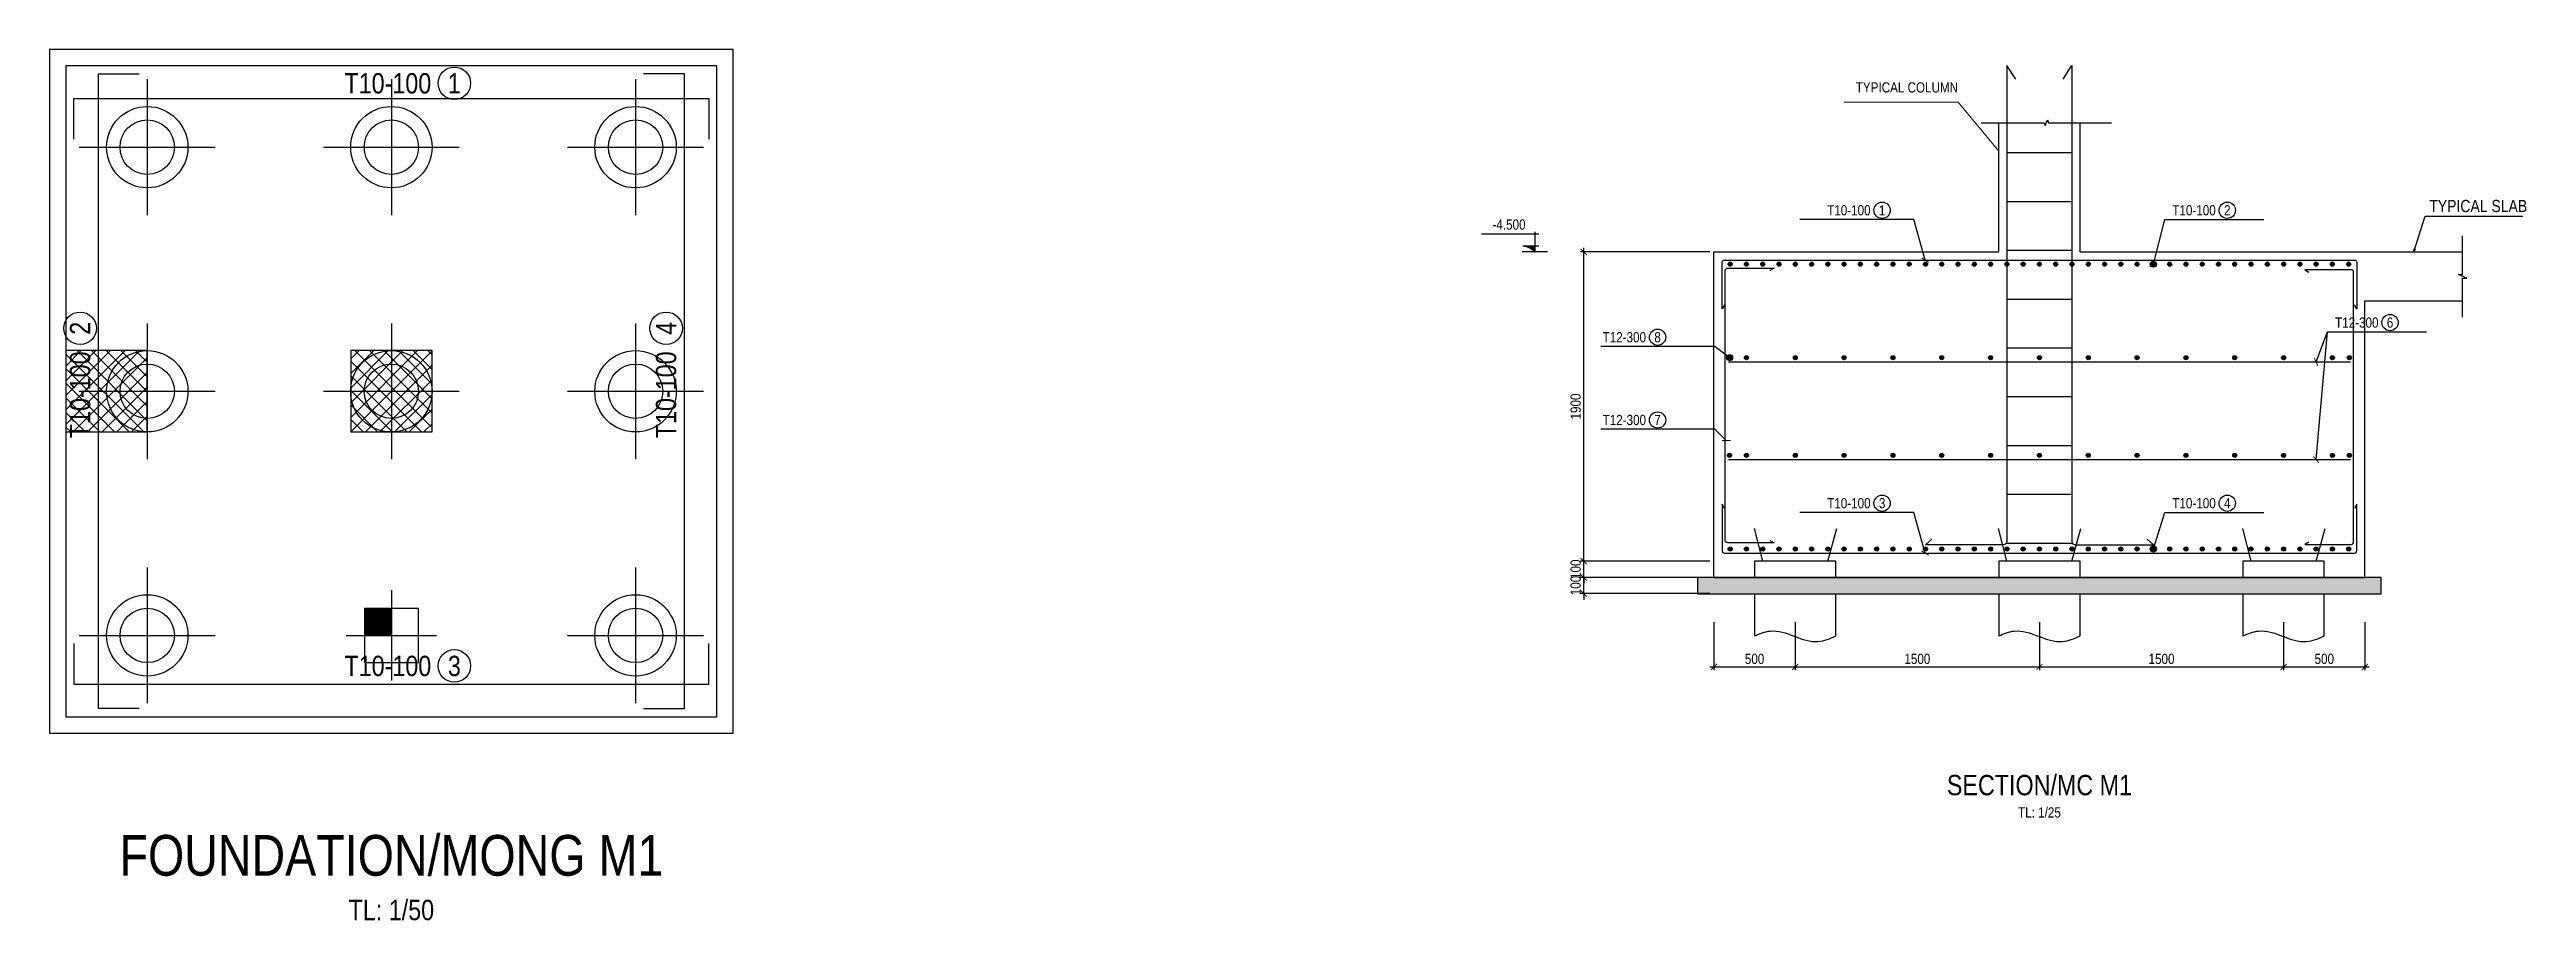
# Model space of a CAD drawing. Header units: millimetres. Extents: x -360107 to 123116000, y -52137 to 86044500.
# Drawn here: x 53889 to 69106, y 121906 to 127258 of the extents above; entities that cross this region are included whole.
import ezdxf
from ezdxf.enums import TextEntityAlignment as Align

# ---------------------------------------------------------------- set-up
doc = ezdxf.new("R2010")
doc.units = ezdxf.units.MM
doc.header["$LTSCALE"] = 100
doc.header["$MEASUREMENT"] = 0
doc.linetypes.add('ACAD_ISO02W100', pattern=[15, 12, -3])
doc.layers.get('Defpoints').update_dxf_attribs({"color": 250})
for name, color, linetype in [('02-GB-Col', 2, 'Continuous'), ('04-GB-Dim', 146, 'Continuous'), ('05-GB-Hatch', 8, 'Continuous'), ('09-GB-Beam', 70, 'ACAD_ISO02W100'), ('10-GB-Text', 4, 'Continuous'), ('11-GB-Cao Do', 7, 'Continuous'), ('19-GB-Tie', 210, 'Continuous')]:
    doc.layers.add(name, color=color, linetype=linetype)
for name, color, linetype, lineweight in [('12-GB-Ky Hieu', 232, 'Continuous', 13), ('18-GB-Reinf', 10, 'Continuous', 25), ('20-GB-GC', 145, 'Continuous', 25), ('21-GB-BD', 90, 'Continuous', 25)]:
    doc.layers.add(name, color=color, linetype=linetype, lineweight=lineweight)
doc.styles.add('02-GB-VNI-Helve', font='VNI-Helve-Condense.TTF')
doc.styles.add('kata_text', font='VNI-Helve-Condense.TTF')
doc.styles.add('VNI-Helve', font='VNI-Helve-Condense.TTF')
doc.dimstyles.new('GB 25', dxfattribs={"dimscale": 0.25, "dimtxt": 250, "dimasz": 150, "dimexe": 100, "dimexo": 100, "dimgap": 100, "dimtad": 1, "dimdec": 0, "dimzin": 0, "dimdsep": 46, "dimtxsty": 'VNI-Helve', "dimblk": 'ARCHTICK', "dimcen": 100, "dimdle": 100, "dimclrd": 256, "dimclre": 256, "dimclrt": 71, "dimadec": 0, "dimazin": 0, "dimtfac": 1, "dimtdec": 0, "dimtix": 1, "dimtmove": 0, "dimatfit": 3, "dimfxl": 3.75, "dimtolj": 1, "dimtzin": 0, "dimarcsym": 0})

msp = doc.modelspace()

# ---------------------------------------------------------------- texts
at = {"layer": '10-GB-Text', "color": 2, "style": 'VNI-Helve'}
msp.add_text('TYPICAL COLUMN', height=62.5, dxfattribs=at).set_placement((65614, 126993.5), align=Align.RIGHT)
msp.add_text('TYPICAL SLAB', height=75, dxfattribs=at).set_placement((68509, 126258.5))

# ---------------------------------------------------------------- blocks, each defined once
blk = doc.blocks.new('*U776')
for p, q in [((0, 417), (0, -417)), ((-417, 0), (417, 0))]:
    blk.add_line(p, q)
for radius in [250, 167]:
    blk.add_circle((0, 0), radius)
blk = doc.blocks.new('*U778')
at = {"layer": '09-GB-Beam'}
h = blk.add_hatch(color=2, dxfattribs=at)
h.dxf.hatch_style = 1
h.paths.add_polyline_path([(0, 166), (-166, 166), (-166, 0), (0, 0)])
for p, q in [((0, 277), (0, -277)), ((-277, 0), (277, 0))]:
    blk.add_line(p, q)
blk.add_lwpolyline([(-166, -166), (166, -166), (166, 166), (-166, 166)], close=True)
blk = doc.blocks.new('*U675')
at = {"layer": '20-GB-GC', "color": 145}
blk.add_circle((193.5, 31.2), 50, dxfattribs=at)
at = {"layer": '10-GB-Text', "style": '02-GB-VNI-Helve'}
blk.add_attdef('DAIC', text='', height=25, dxfattribs=at).set_placement((297.2, 123.6), align=Align.MIDDLE_LEFT)
blk.add_attdef('DAIO', (297.9, 65.8), '', height=25, dxfattribs=at)
blk.add_attdef('DAI', text='', height=62.5, dxfattribs=at).set_placement((122.5, 31.2), align=Align.MIDDLE_RIGHT)
at = {"layer": '10-GB-Text', "color": 141, "style": '02-GB-VNI-Helve'}
blk.add_attdef('A', text='', height=62.5, rotation=360, dxfattribs=at).set_placement((193.5, 31.2), align=Align.MIDDLE_CENTER)
blk = doc.blocks.new('kata_block_TD')
at = {"color": 3, "lineweight": 25, "style": 'kata_text'}
blk.add_attdef('SSCALE', text='', height=2.5, dxfattribs=at).set_placement((0, -5), align=Align.CENTER)
at = {"layer": '10-GB-Text', "color": 4, "linetype": 'ByBlock', "lineweight": -2, "style": 'kata_text'}
for tag, p in [('SECTDET2', (0, 8.97)), ('SECTDET1', (0, 0.47))]:
    blk.add_attdef(tag, text='', height=5, dxfattribs=at).set_placement(p, align=Align.CENTER)
blk = doc.blocks.new('*U390')
at = {"layer": '05-GB-Hatch'}
h = blk.add_hatch(dxfattribs=at)
h.set_pattern_fill('ANSI37', color=256, scale=20)
h.set_pattern_definition([(45, (100, 300), (-44.901, 44.901), []), (135, (100, 300), (-44.901, -44.901), [])])
h.paths.add_polyline_path([(500, 500), (0, 500), (0, 0), (500, 0)])
at = {"layer": '02-GB-Col', "ltscale": 0.5}
blk.add_lwpolyline([(500, 500), (0, 500), (0, 0), (500, 0)], close=True, dxfattribs=at)
blk = doc.blocks.new('_ArchTick')
at = {"color": 0, "linetype": 'ByBlock', "const_width": 0.15}
blk.add_lwpolyline([(-0.5, -0.5), (0.5, 0.5)], dxfattribs=at)
blk = doc.blocks.new('*D395')
at = {"layer": '04-GB-Dim', "lineweight": -2, "transparency": 16777216}
for p, q in [((64089, 126014), (63294, 126014)), ((63314, 124089), (63314, 126039)), ((64089, 124114), (63294, 124114))]:
    blk.add_line(p, q, dxfattribs=at)
at = {"layer": 'Defpoints', "color": 0, "transparency": 16777216}
for p in [(63314, 126014), (64114, 126014), (64114, 124114)]:
    blk.add_point(p, dxfattribs=at)
at = {"layer": '04-GB-Dim', "lineweight": -2, "transparency": 16777216, "xscale": 37.5, "yscale": 37.5, "zscale": 37.5}
for p, rotation in [((63314, 126014), 90), ((63314, 124114), 270)]:
    blk.add_blockref('_ArchTick', p, dxfattribs=dict(at, rotation=rotation))
at = {"layer": '04-GB-Dim', "color": 71, "transparency": 16777216, "insert": (63265, 125064), "char_height": 62.5, "attachment_point": 5, "rotation": 90, "style": 'VNI-Helve'}
blk.add_mtext('\\A1;1900', dxfattribs=at)
blk = doc.blocks.new('*D396')
at = {"layer": '04-GB-Dim', "lineweight": -2, "transparency": 16777216}
for p, q in [((64089, 124114), (63294, 124114)), ((63314, 124114), (63314, 124151)), ((63314, 124014), (63314, 124114)), ((64089, 124014), (63294, 124014)), ((63314, 124014), (63314, 123976))]:
    blk.add_line(p, q, dxfattribs=at)
at = {"layer": 'Defpoints', "color": 0, "transparency": 16777216}
for p in [(63314, 124114), (64114, 124114), (64114, 124014)]:
    blk.add_point(p, dxfattribs=at)
at = {"layer": '04-GB-Dim', "lineweight": -2, "transparency": 16777216, "xscale": 37.5, "yscale": 37.5, "zscale": 37.5}
for p, rotation in [((63314, 124114), 270), ((63314, 124014), 90)]:
    blk.add_blockref('_ArchTick', p, dxfattribs=dict(at, rotation=rotation))
at = {"layer": '04-GB-Dim', "color": 71, "transparency": 16777216, "insert": (63265, 124064), "char_height": 62.5, "attachment_point": 5, "rotation": 90, "style": 'VNI-Helve'}
blk.add_mtext('\\A1;100', dxfattribs=at)
blk = doc.blocks.new('*D397')
at = {"layer": '04-GB-Dim', "lineweight": -2, "transparency": 16777216}
for p, q in [((63314, 124014), (63314, 124051)), ((64089, 124014), (63294, 124014)), ((64089, 123914), (63294, 123914)), ((63314, 123914), (63314, 124014)), ((63314, 123914), (63314, 123876))]:
    blk.add_line(p, q, dxfattribs=at)
at = {"layer": 'Defpoints', "color": 0, "transparency": 16777216}
for p in [(63314, 124014), (64114, 124014), (64114, 123914)]:
    blk.add_point(p, dxfattribs=at)
at = {"layer": '04-GB-Dim', "lineweight": -2, "transparency": 16777216, "xscale": 37.5, "yscale": 37.5, "zscale": 37.5}
for p, rotation in [((63314, 124014), 270), ((63314, 123914), 90)]:
    blk.add_blockref('_ArchTick', p, dxfattribs=dict(at, rotation=rotation))
at = {"layer": '04-GB-Dim', "color": 71, "transparency": 16777216, "insert": (63265, 123964), "char_height": 62.5, "attachment_point": 5, "rotation": 90, "style": 'VNI-Helve'}
blk.add_mtext('\\A1;100', dxfattribs=at)
blk = doc.blocks.new('*D398')
at = {"layer": '04-GB-Dim', "lineweight": -2, "transparency": 16777216}
for p, q in [((64114, 123738), (64114, 123444)), ((64614, 123738), (64614, 123444)), ((64089, 123464), (64639, 123464))]:
    blk.add_line(p, q, dxfattribs=at)
at = {"layer": 'Defpoints', "color": 0, "transparency": 16777216}
for p in [(64114, 123764), (64614, 123764), (64614, 123464)]:
    blk.add_point(p, dxfattribs=at)
at = {"layer": '04-GB-Dim', "lineweight": -2, "transparency": 16777216, "xscale": 37.5, "yscale": 37.5, "zscale": 37.5, "rotation": 180}
blk.add_blockref('_ArchTick', (64114, 123464), dxfattribs=at)
at = {"layer": '04-GB-Dim', "lineweight": -2, "transparency": 16777216, "xscale": 37.5, "yscale": 37.5, "zscale": 37.5}
blk.add_blockref('_ArchTick', (64614, 123464), dxfattribs=at)
at = {"layer": '04-GB-Dim', "color": 71, "transparency": 16777216, "insert": (64364, 123513), "char_height": 62.5, "attachment_point": 5, "style": 'VNI-Helve'}
blk.add_mtext('\\A1;500', dxfattribs=at)
blk = doc.blocks.new('*D399')
at = {"layer": '04-GB-Dim', "lineweight": -2, "transparency": 16777216}
for p, q in [((64614, 123738), (64614, 123444)), ((66114, 123738), (66114, 123444)), ((64589, 123464), (66139, 123464))]:
    blk.add_line(p, q, dxfattribs=at)
at = {"layer": 'Defpoints', "color": 0, "transparency": 16777216}
for p in [(64614, 123764), (66114, 123764), (66114, 123464)]:
    blk.add_point(p, dxfattribs=at)
at = {"layer": '04-GB-Dim', "lineweight": -2, "transparency": 16777216, "xscale": 37.5, "yscale": 37.5, "zscale": 37.5, "rotation": 180}
blk.add_blockref('_ArchTick', (64614, 123464), dxfattribs=at)
at = {"layer": '04-GB-Dim', "lineweight": -2, "transparency": 16777216, "xscale": 37.5, "yscale": 37.5, "zscale": 37.5}
blk.add_blockref('_ArchTick', (66114, 123464), dxfattribs=at)
at = {"layer": '04-GB-Dim', "color": 71, "transparency": 16777216, "insert": (65364, 123513), "char_height": 62.5, "attachment_point": 5, "style": 'VNI-Helve'}
blk.add_mtext('\\A1;1500', dxfattribs=at)
blk = doc.blocks.new('*D400')
at = {"layer": '04-GB-Dim', "lineweight": -2, "transparency": 16777216}
for p, q in [((66114, 123738), (66114, 123444)), ((67614, 123738), (67614, 123444)), ((66089, 123464), (67639, 123464))]:
    blk.add_line(p, q, dxfattribs=at)
at = {"layer": 'Defpoints', "color": 0, "transparency": 16777216}
for p in [(66114, 123764), (67614, 123764), (67614, 123464)]:
    blk.add_point(p, dxfattribs=at)
at = {"layer": '04-GB-Dim', "lineweight": -2, "transparency": 16777216, "xscale": 37.5, "yscale": 37.5, "zscale": 37.5, "rotation": 180}
blk.add_blockref('_ArchTick', (66114, 123464), dxfattribs=at)
at = {"layer": '04-GB-Dim', "lineweight": -2, "transparency": 16777216, "xscale": 37.5, "yscale": 37.5, "zscale": 37.5}
blk.add_blockref('_ArchTick', (67614, 123464), dxfattribs=at)
at = {"layer": '04-GB-Dim', "color": 71, "transparency": 16777216, "insert": (66864, 123513), "char_height": 62.5, "attachment_point": 5, "style": 'VNI-Helve'}
blk.add_mtext('\\A1;1500', dxfattribs=at)
blk = doc.blocks.new('*D401')
at = {"layer": '04-GB-Dim', "lineweight": -2, "transparency": 16777216}
for p, q in [((67614, 123738), (67614, 123444)), ((68114, 123738), (68114, 123444)), ((67589, 123464), (68139, 123464))]:
    blk.add_line(p, q, dxfattribs=at)
at = {"layer": 'Defpoints', "color": 0, "transparency": 16777216}
for p in [(67614, 123764), (68114, 123764), (68114, 123464)]:
    blk.add_point(p, dxfattribs=at)
at = {"layer": '04-GB-Dim', "lineweight": -2, "transparency": 16777216, "xscale": 37.5, "yscale": 37.5, "zscale": 37.5, "rotation": 180}
blk.add_blockref('_ArchTick', (67614, 123464), dxfattribs=at)
at = {"layer": '04-GB-Dim', "lineweight": -2, "transparency": 16777216, "xscale": 37.5, "yscale": 37.5, "zscale": 37.5}
blk.add_blockref('_ArchTick', (68114, 123464), dxfattribs=at)
at = {"layer": '04-GB-Dim', "color": 71, "transparency": 16777216, "insert": (67864, 123513), "char_height": 62.5, "attachment_point": 5, "style": 'VNI-Helve'}
blk.add_mtext('\\A1;500', dxfattribs=at)
blk = doc.blocks.new('CAODODAM')
at = {"layer": '11-GB-Cao Do'}
h = blk.add_hatch(color=7, dxfattribs=at)
edge = h.paths.add_edge_path()
edge.add_line((-469, 240), (0, 240))
edge.add_line((0, 240), (0, 0))
edge.add_ellipse((-529, -455), major_axis=(0, 698), ratio=1, start_angle=-49.29549, end_angle=-4.9248)
at = {"layer": '11-GB-Cao Do', "color": 7}
for p, q in [((-2091, 720), (160, 720)), ((-469, 240), (160, 240)), ((0, 787), (0, 0)), ((492, 0), (-492, 0))]:
    blk.add_line(p, q, dxfattribs=at)
at = {"layer": '11-GB-Cao Do', "color": 7, "extrusion": (0, 0, -1)}
blk.add_ellipse((-529, -455), major_axis=(0, 698), ratio=1, start_param=0.085793, end_param=0.860207, dxfattribs=at)
at = {"layer": '11-GB-Cao Do', "color": 7, "style": '02-GB-VNI-Helve'}
blk.add_attdef('2', text='', height=400, dxfattribs=at).set_placement((-1016, 1080), align=Align.MIDDLE)
blk = doc.blocks.new('*U393')
at = {"layer": '05-GB-Hatch', "linetype": 'Continuous'}
blk.add_spline([(-250, -459, 0), (-155, -429), (141, -494), (250, -459, 0)], degree=3, dxfattribs=at)
at = {"layer": '18-GB-Reinf'}
for p, q in [((-200, 0), (-251, 200)), ((200, 0), (255, 200))]:
    blk.add_line(p, q, dxfattribs=at)
at = {"layer": '21-GB-BD', "ltscale": 20}
blk.add_lwpolyline([(250, -100), (250, 0), (-250, 0), (-250, -100)], dxfattribs=at)
at = {"layer": '21-GB-BD', "ltscale": 20, "elevation": 0}
for points in [[(-250, -200), (-250, -459)], [(250, -459), (250, -200)]]:
    blk.add_lwpolyline(points, dxfattribs=at)
blk = doc.blocks.new('rebar')
at = {"layer": '18-GB-Reinf', "transparency": 33554503}
h = blk.add_hatch(color=256, dxfattribs=at)
h.dxf.hatch_style = 1
edge = h.paths.add_edge_path()
edge.add_arc((0, 0), 10.8, 0, 360)
at = {"layer": '18-GB-Reinf'}
blk.add_circle((0, 0), 12.5, dxfattribs=at)
blk = doc.blocks.new('*U394')
at = {"layer": '05-GB-Hatch'}
blk.add_lwpolyline([(-108, 794), (280, 794), (286, 777), (299, 812), (305, 794), (693, 794)], dxfattribs=at)
at = {"layer": '18-GB-Reinf', "elevation": 0}
for points in [[(105, 1061), (50, 1146), (50, -1780, -0.414214), (30, -1800), (-451, -1800), (-411, -1764)], [(395, 1061), (450, 1146), (450, -1780, 0.414214), (470, -1800), (951, -1800), (911, -1764)]]:
    blk.add_lwpolyline(points, format="xyb", dxfattribs=at)
at = {"layer": '19-GB-Tie'}
for p, q in [((50, 611, 0), (450, 611, 0)), ((50, 311, 0), (450, 311, 0)), ((50, 11, 0), (450, 11, 0)), ((50, -289, 0), (450, -289, 0)), ((50, -589, 0), (450, -589, 0)), ((50, -889, 0), (450, -889, 0)), ((50, -1189, 0), (450, -1189, 0)), ((50, -1489, 0), (450, -1489, 0)), ((50, -1789, 0), (450, -1789, 0))]:
    blk.add_line(p, q, dxfattribs=at)
at = {"layer": '21-GB-BD'}
for p, q in [((0, 0), (0, 794)), ((500, 0), (500, 794))]:
    blk.add_line(p, q, dxfattribs=at)

# ---------------------------------------------------------------- dimensions: what is measured, and where the dimension line sits
at = {"layer": '04-GB-Dim'}
for p1, p2, distance, picture, middle in [((64114, 124113.5), (64114, 126013.5), 800, '*D395', (63264.6, 125063.5)), ((64114, 124013.5), (64114, 124113.5), 800, '*D396', (63264.6, 124063.5)), ((64114, 123913.5), (64114, 124013.5), 800, '*D397', (63264.6, 123963.5)), ((64114, 123763.5), (64614, 123763.5), -300, '*D398', (64364, 123512.9)), ((64614, 123763.5), (66114, 123763.5), -300, '*D399', (65364, 123512.9)), ((66114, 123763.5), (67614, 123763.5), -300, '*D400', (66864, 123512.9)), ((67614, 123763.5), (68114, 123763.5), -300, '*D401', (67864, 123512.9))]:
    dim = msp.add_aligned_dim(p1=p1, p2=p2, distance=distance, dimstyle='GB 25', override={"dimexe": 80, "dimexo": 100, "dimgap": 70}, dxfattribs=at)
    dim.commit()
    dim.dimension.update_dxf_attribs({"geometry": picture, "text_midpoint": middle})

# ---------------------------------------------------------------- hatches: boundary and pattern name
at = {"layer": '05-GB-Hatch'}
h = msp.add_hatch(dxfattribs=at)
h.set_pattern_fill('AR-CONC', color=256, scale=10, style=0)
h.set_pattern_definition([(50, (119604.5, 16801), (71.726018, -6.275213), [7.5, -82.5]), (355, (119604.5, 16801), (-13.875133, 75.219213), [6, -66]), (100.451444, (119610.48, 16800.48), (57.850885, 68.944), [6.37402, -70.11421]), (46.1842, (119604.5, 16821), (106.72413, -16.55193), [11.25, -123.75]), (96.63564, (119613.39, 16819.62), (93.466195, 97.41186), [9.56103, -105.17138]), (351.18416, (119604.5, 16821), (93.46619, 97.41186), [9, -99]), (21, (119614.5, 16816), (59.690705, -40.26189), [7.5, -82.5]), (326, (119614.5, 16816), (24.331533, 72.515005), [6, -66]), (71.451445, (119619.474, 16812.645), (84.022238, 32.253115), [6.37402, -70.11421]), (37.5, (119604.5, 16801), (1.2159855, 33.2893854), [0, -65.2, 0, -67, 0, -66.25]), (7.5, (119604.5, 16801), (26.306954, 39.441171), [0, -38.2, 0, -63.7, 0, -25.25]), (327.5, (119582.2, 16801), (53.3822436, -2.255487), [0, -25, 0, -78, 0, -103.5]), (317.5, (119572.2, 16801), (58.318617, 10.010498), [0, -32.5, 0, -51.8, 0, -73.5])])
h.paths.add_polyline_path([(64014, 123913.5), (68214, 123913.5), (68214, 124013.5), (64014, 124013.5)])

# ---------------------------------------------------------------- linework, layer by layer
msp.add_lwpolyline([(68714, 125613.5), (68714, 125852.5), (68739, 125852.5), (68689, 125874.5), (68714, 125874.5), (68714, 126113.5)], dxfattribs=at)
msp.add_lwpolyline([(64014, 123913.5), (68214, 123913.5), (68214, 124013.5), (64014, 124013.5), (64014, 123913.5)], close=True, dxfattribs=at)
at = {"layer": '12-GB-Ky Hieu'}
for p, q in [((64914, 126933.5), (65614, 126933.5)), ((65614, 126933.5), (65864, 126633.5))]:
    msp.add_line(p, q, dxfattribs=at)
at = {"layer": '18-GB-Reinf'}
for p, q in [((64204, 125337.5), (68024, 125337.5)), ((64204, 124737.5), (68024, 124737.5))]:
    msp.add_line(p, q, dxfattribs=at)
for points in [[(54439, 123207.5), (54189, 123207.5), (54189, 127107.5), (54439, 127107.5)], [(57539, 123207.5), (57789, 123207.5), (57789, 127107.5), (57539, 127107.5)], [(54039, 126707.5), (54039, 126957.5), (57939, 126957.5), (57939, 126707.5)], [(54039, 123607.5), (54039, 123357.5), (57939, 123357.5), (57939, 123607.5)]]:
    msp.add_lwpolyline(points, dxfattribs=at)
for points in [[(64179, 125689.5), (64164, 125663.5), (64164, 125948.5, -0.4142136), (64179, 125963.5), (68049, 125963.5, -0.4142136), (68064, 125948.5), (68064, 125663.5), (68049, 125689.5)], [(64458, 124241.5), (64484, 124226.5), (64199, 124226.5, -0.4142136), (64184, 124241.5), (64184, 125900, -0.4142136), (64199, 125915), (64484, 125915), (64458, 125900)], [(67770, 124231), (67744, 124216), (68029, 124216, 0.4142136), (68044, 124231), (68044, 125889.5, 0.4142136), (68029, 125904.5), (67744, 125904.5), (67770, 125889.5)], [(64179, 124437.5), (64164, 124463.5), (64164, 124178.5, 0.4142136), (64179, 124163.5), (68049, 124163.5, 0.4142136), (68064, 124178.5), (68064, 124463.5), (68049, 124437.5)]]:
    msp.add_lwpolyline(points, format="xyb", dxfattribs=at)
at = {"layer": '21-GB-BD'}
for p, q in [((64114, 126013.5), (65864, 126013.5)), ((64114, 124013.5), (64114, 126013.5)), ((66364, 126013.5), (68114, 126013.5)), ((68114, 126013.5), (68714, 126013.5)), ((68114, 124013.5), (68114, 125713.5)), ((68114, 125713.5), (68714, 125713.5)), ((64114, 124013.5), (68114, 124013.5))]:
    msp.add_line(p, q, dxfattribs=at)
msp.add_lwpolyline([(53889, 123057.5), (58089, 123057.5), (58089, 127257.5), (53889, 127257.5)], close=True, dxfattribs=at)
msp.add_lwpolyline([(53989, 123157.5), (57989, 123157.5), (57989, 127157.5), (53989, 127157.5), (53989, 123157.5)], dxfattribs=at)

# ---------------------------------------------------------------- block references
for name, p in [('*U776', (54489, 126657.5)), ('*U776', (55989, 126657.5)), ('*U776', (57489, 126657.5)), ('*U776', (54489, 125157.5)), ('*U776', (55989, 125157.5)), ('*U776', (57489, 125157.5)), ('*U390', (53989, 124907.5)), ('*U390', (55739, 124907.5)), ('*U776', (54489, 123657.5)), ('*U776', (57489, 123657.5)), ('*U778', (55989, 123657.5))]:
    msp.add_blockref(name, p)
ref = msp.add_blockref('kata_block_TD', (66114, 122663.5), dxfattribs=dict(xscale=25, yscale=25, zscale=25))
ref.add_attrib('SECTDET1', 'SECTION/MC M1', dxfattribs={"layer": '10-GB-Text', "color": 4, "linetype": 'ByBlock', "lineweight": -2, "height": 125, "style": 'kata_text'}).set_placement((66114, 122675.3), align=Align.CENTER)
ref.add_attrib('SSCALE', 'TL: 1/25', dxfattribs={"color": 3, "lineweight": 25, "height": 62.5, "style": 'kata_text'}).set_placement((66114, 122538.5), align=Align.CENTER)
ref = msp.add_blockref('kata_block_TD', (55989, 122157.5), dxfattribs=dict(xscale=50, yscale=50, zscale=50))
ref.add_attrib('SECTDET1', 'FOUNDATION/MONG M1', dxfattribs={"layer": '10-GB-Text', "color": 4, "linetype": 'ByBlock', "lineweight": -2, "height": 250, "style": 'kata_text'}).set_placement((55989, 122181), align=Align.CENTER)
ref.add_attrib('SSCALE', 'TL: 1/50', dxfattribs={"color": 3, "lineweight": 25, "height": 125, "style": 'kata_text'}).set_placement((55989, 121907.6), align=Align.CENTER)
at = {"layer": '04-GB-Dim', "xscale": 2, "yscale": 2, "zscale": 2}
for p, values in [((55989, 126987.5), {'A': '1', 'DAI': 'T10-100'}), ((55989, 123407.5), {'A': '3', 'DAI': 'T10-100'})]:
    msp.add_blockref('*U675', p, dxfattribs=at).add_auto_attribs(values)
at = {"layer": '04-GB-Dim'}
for p, values in [((64954, 126238.5), {'A': '1', 'DAI': 'T10-100'}), ((67074.5, 126238.5), {'A': '2', 'DAI': 'T10-100'}), ((68074.5, 125548.5), {'A': '6', 'DAI': 'T12-300'}), ((63574.5, 125458.5), {'A': '8', 'DAI': 'T12-300'}), ((63574.5, 124950), {'A': '7', 'DAI': 'T12-300'}), ((64954, 124438.5), {'A': '3', 'DAI': 'T10-100'}), ((67074.5, 124438.5), {'A': '4', 'DAI': 'T10-100'})]:
    msp.add_blockref('*U675', p, dxfattribs=at).add_auto_attribs(values)
at = {"layer": '04-GB-Dim', "xscale": 2, "yscale": 2, "zscale": 2, "rotation": 89.99999999999991}
for p, values in [((54139, 125157.5), {'A': '2', 'DAI': 'T10-100'}), ((57739, 125157.5), {'A': '4', 'DAI': 'T10-100'})]:
    msp.add_blockref('*U675', p, dxfattribs=at).add_auto_attribs(values)
at = {"layer": '11-GB-Cao Do', "xscale": 0.15625, "yscale": 0.15625, "zscale": 0.15625}
msp.add_blockref('CAODODAM', (63014, 126013.5), dxfattribs=at).add_auto_attribs({'2': '-4.500'})
at = {"layer": '18-GB-Reinf'}
for name, p in [('*U394', (65864, 126013.5)), ('rebar', (64214, 125938.5)), ('rebar', (64314, 125938.5)), ('rebar', (64414, 125938.5)), ('rebar', (64514, 125938.5)), ('rebar', (64614, 125938.5)), ('rebar', (64714, 125938.5)), ('rebar', (64814, 125938.5)), ('rebar', (64914, 125938.5)), ('rebar', (65014, 125938.5)), ('rebar', (65114, 125938.5)), ('rebar', (65214, 125938.5)), ('rebar', (65314, 125938.5)), ('rebar', (65414, 125938.5)), ('rebar', (65514, 125938.5)), ('rebar', (65614, 125938.5)), ('rebar', (65714, 125938.5)), ('rebar', (65814, 125938.5)), ('rebar', (65914, 125938.5)), ('rebar', (66014, 125938.5)), ('rebar', (66114, 125938.5)), ('rebar', (66214, 125938.5)), ('rebar', (66314, 125938.5)), ('rebar', (66414, 125938.5)), ('rebar', (66514, 125938.5)), ('rebar', (66614, 125938.5)), ('rebar', (66714, 125938.5)), ('rebar', (66814, 125938.5)), ('rebar', (66914, 125938.5)), ('rebar', (67014, 125938.5)), ('rebar', (67114, 125938.5)), ('rebar', (67214, 125938.5)), ('rebar', (67314, 125938.5)), ('rebar', (67414, 125938.5)), ('rebar', (67514, 125938.5)), ('rebar', (67614, 125938.5)), ('rebar', (67714, 125938.5)), ('rebar', (67814, 125938.5)), ('rebar', (67914, 125938.5)), ('rebar', (68014, 125938.5)), ('rebar', (64210, 125363.5)), ('rebar', (64314, 125363.5)), ('rebar', (64614, 125363.5)), ('rebar', (64914, 125363.5)), ('rebar', (65214, 125363.5)), ('rebar', (65514, 125363.5)), ('rebar', (65814, 125363.5)), ('rebar', (66114, 125363.5)), ('rebar', (66414, 125363.5)), ('rebar', (66714, 125363.5)), ('rebar', (67014, 125363.5)), ('rebar', (67314, 125363.5)), ('rebar', (67614, 125363.5)), ('rebar', (67914, 125363.5)), ('rebar', (68018, 125363.5)), ('rebar', (64210, 124763.5)), ('rebar', (64314, 124763.5)), ('rebar', (64614, 124763.5)), ('rebar', (64914, 124763.5)), ('rebar', (65214, 124763.5)), ('rebar', (65514, 124763.5)), ('rebar', (65814, 124763.5)), ('rebar', (66114, 124763.5)), ('rebar', (66414, 124763.5)), ('rebar', (66714, 124763.5)), ('rebar', (67014, 124763.5)), ('rebar', (67314, 124763.5)), ('rebar', (67614, 124763.5)), ('rebar', (67914, 124763.5)), ('rebar', (68018, 124763.5)), ('rebar', (64214, 124188.5)), ('rebar', (64314, 124188.5)), ('rebar', (64414, 124188.5)), ('rebar', (64514, 124188.5)), ('rebar', (64614, 124188.5)), ('rebar', (64714, 124188.5)), ('rebar', (64814, 124188.5)), ('rebar', (64914, 124188.5)), ('rebar', (65014, 124188.5)), ('rebar', (65114, 124188.5)), ('rebar', (65214, 124188.5)), ('rebar', (65314, 124188.5)), ('rebar', (65414, 124188.5)), ('rebar', (65514, 124188.5)), ('rebar', (65614, 124188.5)), ('rebar', (65714, 124188.5)), ('rebar', (65814, 124188.5)), ('rebar', (65914, 124188.5)), ('rebar', (66014, 124188.5)), ('rebar', (66114, 124188.5)), ('rebar', (66214, 124188.5)), ('rebar', (66314, 124188.5)), ('rebar', (66414, 124188.5)), ('rebar', (66514, 124188.5)), ('rebar', (66614, 124188.5)), ('rebar', (66714, 124188.5)), ('rebar', (66814, 124188.5)), ('rebar', (66914, 124188.5)), ('rebar', (67014, 124188.5)), ('rebar', (67114, 124188.5)), ('rebar', (67214, 124188.5)), ('rebar', (67314, 124188.5)), ('rebar', (67414, 124188.5)), ('rebar', (67514, 124188.5)), ('rebar', (67614, 124188.5)), ('rebar', (67714, 124188.5)), ('rebar', (67814, 124188.5)), ('rebar', (67914, 124188.5)), ('rebar', (68014, 124188.5))]:
    msp.add_blockref(name, p, dxfattribs=at)
at = {"layer": '21-GB-BD'}
for p in [(64614, 124113.5), (66114, 124113.5), (67614, 124113.5)]:
    msp.add_blockref('*U393', p, dxfattribs=at)

msp.set_redraw_order([(e.dxf.handle, doc.entitydb.next_handle()) for e in msp.query("TEXT MTEXT ATTDEF DIMENSION ARC_DIMENSION")])  # texts and dimensions are drawn at this point

# ---------------------------------------------------------------- leaders
at = {"layer": '04-GB-Dim'}
for points, override in [([(65412, 125963.5), (65342, 126213.5), (64642, 126213.5)], {"dimasz": 150, "dimldrblk": 'ArchTick'}), ([(66814, 125938.5), (66884, 126213.5), (67492, 126213.5)], {"dimasz": 150, "dimldrblk": 'DotBlank'}), ([(68414, 126013.5), (68484, 126233.5), (69084, 126233.5)], {"dimasz": 75, "dimldrblk": 'Closed'}), ([(64210, 125363.5), (64120, 125433.5), (63420, 125433.5)], {"dimasz": 150, "dimldrblk": 'DotBlank'}), ([(67814, 124737.5), (67884, 125523.5), (68492, 125523.5)], {"dimasz": 150, "dimldrblk": 'ArchTick'}), ([(67814, 125337.5), (67884, 125523.5), (68492, 125523.5)], {"dimasz": 150, "dimldrblk": 'ArchTick'}), ([(64190, 124855), (64120, 124925), (63420, 124925)], {"dimasz": 150, "dimldrblk": 'ArchTick'}), ([(65412, 124163.5), (65342, 124413.5), (64642, 124413.5)], {"dimasz": 150, "dimldrblk": 'ArchTick'}), ([(66814, 124188.5), (66884, 124413.5), (67492, 124413.5)], {"dimasz": 150, "dimldrblk": 'DotBlank'})]:
    msp.add_leader(points, dimstyle='GB 25', override=override, dxfattribs=at)

doc.saveas('drawing.dxf')
